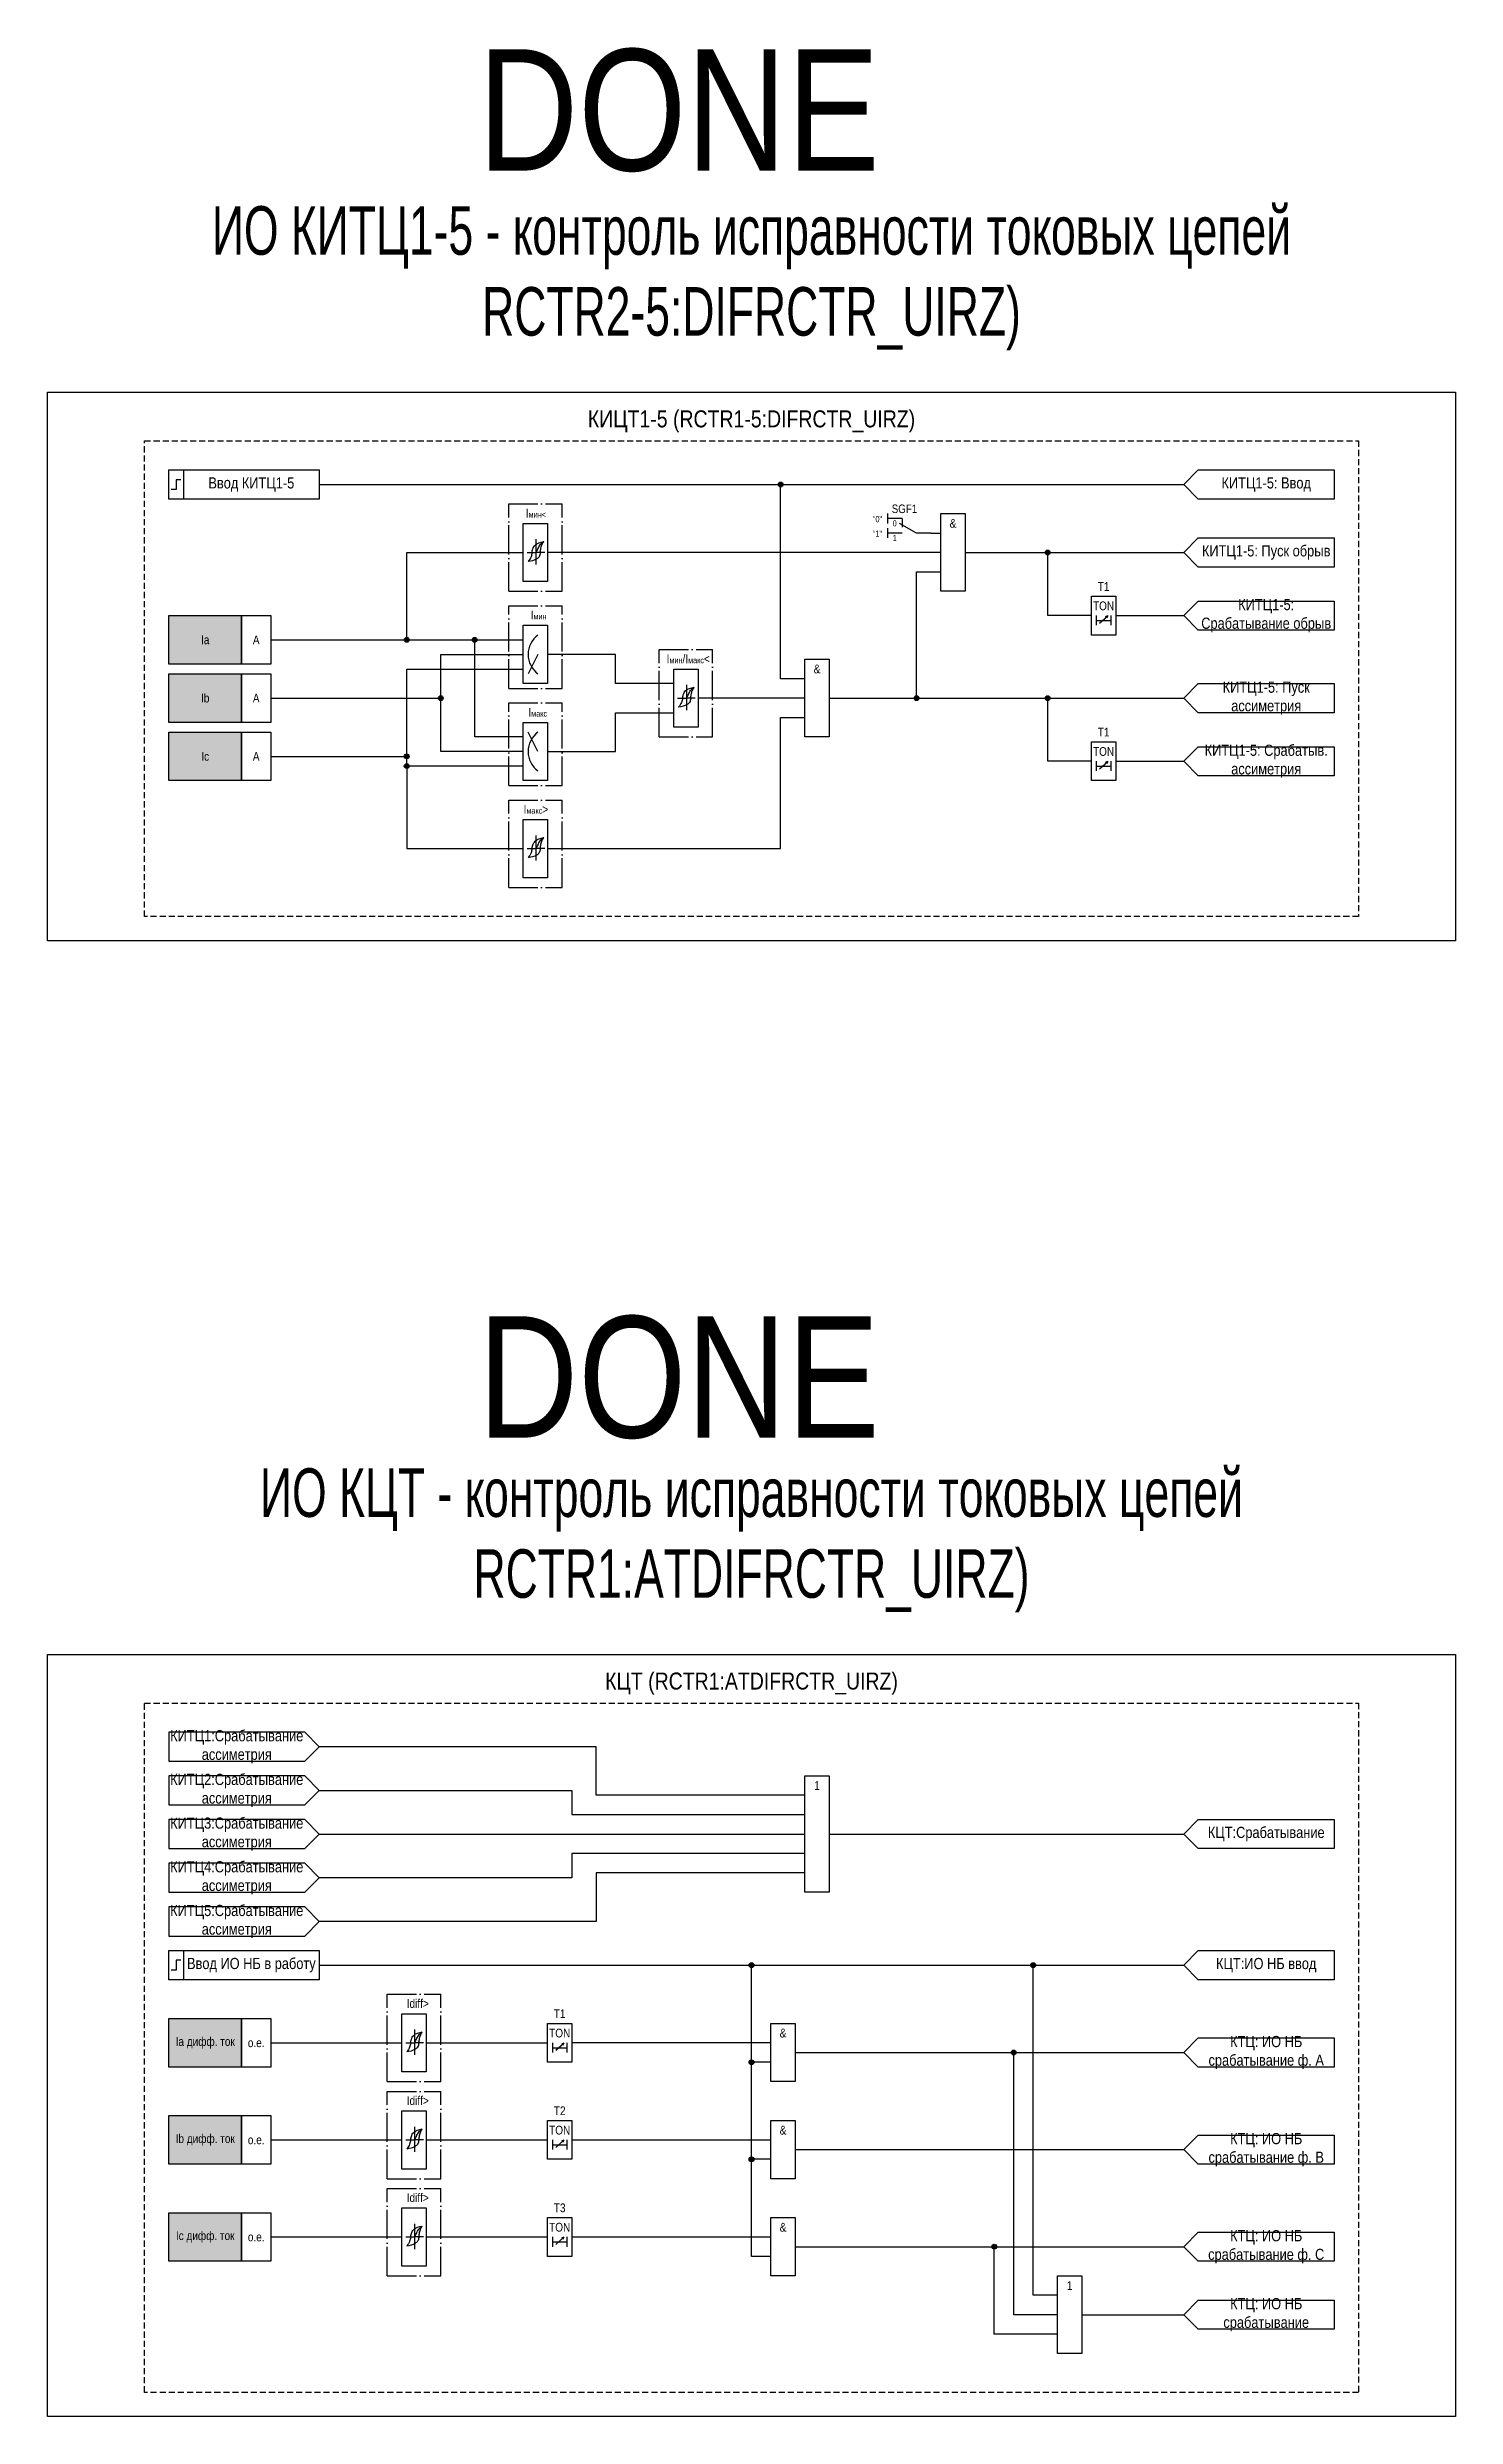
# Model space of a CAD drawing. Header units: millimetres. Extents: x 0 to 2482, y -317 to 171.
# Drawn here: x 1721 to 2011, y -317 to 171.1 of the extents above; entities that cross this region are included whole.
import ezdxf
from ezdxf.enums import TextEntityAlignment as Align

# ---------------------------------------------------------------- set-up
doc = ezdxf.new("R2010")
doc.units = ezdxf.units.MM
doc.linetypes.add('ACAD_ISO04W100', pattern=[30, 24, -3, 0, -3])
doc.linetypes.add('штриховая2', pattern=[0.375, 0.25, -0.125])
doc.layers.add('Основная', color=7, linetype='Continuous')
doc.styles.add('1.8_Gost_RD', font='ARIALN.TTF', dxfattribs={"height": 1.8})
doc.styles.add('2.5_Gost_RD', font='ARIALN.TTF', dxfattribs={"height": 2.5})
doc.styles.add('3.5_Gost_RD', font='ARIALN.TTF', dxfattribs={"height": 3.5})
doc.styles.add('Вывод', font='ARIALN.TTF', dxfattribs={"height": 2.5})
doc.styles.add('Компонент', font='ARIALN.TTF', dxfattribs={"height": 3.5})

msp = doc.modelspace()

# ---------------------------------------------------------------- texts
at = {"color": 30, "ltscale": 100, "attachment_point": 5, "style": '3.5_Gost_RD'}
for s, insert, char_height, width in [('\\pt775;DONE', (1851, 158), 25, 250), ('{\\W0.8;\\C3;ИО КИТЦ1-5 - контроль исправности токовых цепей RCTR2-5:DIFRCTR_UIRZ)}', (1866, 123.5), 10, 290), ('\\pt108.5;КИЦТ1-5 (RCTR1-5:DIFRCTR_UIRZ)', (1866, 94), 3.5, 250), ('\\pt775;DONE', (1851, -103), 25, 250), ('{\\W0.8;\\C3;ИО КЦТ - контроль исправности токовых цепей RCTR1:ATDIFRCTR_UIRZ)}', (1866, -136.5), 10, 290), ('\\pt108.5;КЦТ (RCTR1:ATDIFRCTR_UIRZ)', (1866, -166), 3.5, 250)]:
    msp.add_mtext(s, dxfattribs=dict(at, insert=insert, char_height=char_height, width=width))
at = {"ltscale": 100, "char_height": 1.8, "attachment_point": 5}
for s, insert, width, style in [('T1', (1938.5, 60), 5, '2.5_Gost_RD'), ('TON', (1938.5, 56), 5, '2.5_Gost_RD'), ('Ia', (1753.5, 49), 15, '1.8_Gost_RD'), ('А', (1764, 49), 6, '1.8_Gost_RD'), ('Ib', (1753.5, 37), 15, '1.8_Gost_RD'), ('А', (1764, 37), 6, '1.8_Gost_RD'), ('T1', (1938.5, 30), 5, '2.5_Gost_RD'), ('Iс', (1753.5, 25), 15, '1.8_Gost_RD'), ('А', (1764, 25), 6, '1.8_Gost_RD'), ('TON', (1938.5, 26), 5, '2.5_Gost_RD'), ('T1', (1826.5, -234), 5, '2.5_Gost_RD'), ('Ia дифф. ток', (1753.5, -240), 15, '1.8_Gost_RD'), ('TON', (1826.5, -238), 5, '2.5_Gost_RD'), ('о.е.', (1764, -240), 6, '1.8_Gost_RD'), ('T2', (1826.5, -254), 5, '2.5_Gost_RD'), ('TON', (1826.5, -258), 5, '2.5_Gost_RD'), ('Ib дифф. ток', (1753.5, -260), 15, '1.8_Gost_RD'), ('о.е.', (1764, -260), 6, '1.8_Gost_RD'), ('T3', (1826.5, -274), 5, '2.5_Gost_RD'), ('TON', (1826.5, -278), 5, '2.5_Gost_RD'), ('Ic дифф. ток', (1753.5, -280), 15, '1.8_Gost_RD'), ('о.е.', (1764, -280), 6, '1.8_Gost_RD')]:
    msp.add_mtext(s, dxfattribs=dict(at, insert=insert, width=width, style=style))
at = {"color": 7, "ltscale": 100, "char_height": 1.8, "attachment_point": 1, "style": '1.8_Gost_RD'}
for s, insert in [('\\pi1.52179;I{\\H0.66667x;мин}', (1819, 55)), ('\\pi1.0688;I{\\H0.66667x;макс}', (1819, 35))]:
    msp.add_mtext_dynamic_manual_height_columns(s, width=11, gutter_width=17.5, heights=[0], dxfattribs=dict(at, insert=insert))
at = {"layer": 'Основная', "color": 0, "ltscale": 100, "char_height": 2.3, "width": 28, "attachment_point": 5, "style": '2.5_Gost_RD'}
for s, insert in [('{\\C256;Ввод КИТЦ1-5}', (1763, 81)), ('{\\C256;КИТЦ1-5: Срабатывание обрыв}', (1972, 54)), ('{\\C256;КИТЦ1-5: Пуск ассиметрия}', (1972, 37)), ('{\\C256;КИТЦ1-5: Срабатыв. ассиметрия}', (1972, 24)), ('{\\C256;КИТЦ1:Срабатывание ассиметрия}', (1760, -179)), ('{\\C256;КИТЦ2:Срабатывание ассиметрия}', (1760, -188)), ('{\\C256;КИТЦ3:Срабатывание ассиметрия}', (1760, -197)), ('{\\C256;КИТЦ4:Срабатывание ассиметрия}', (1760, -206)), ('{\\C256;КИТЦ5:Срабатывание ассиметрия}', (1760, -215)), ('{\\C256;Ввод ИО НБ в работу}', (1763, -224)), ('{\\C256;КТЦ: ИО НБ срабатывание ф. A}', (1972, -242)), ('{\\C256;КТЦ: ИО НБ срабатывание ф. B}', (1972, -262)), ('{\\C256;КТЦ: ИО НБ срабатывание ф. C}', (1972, -282)), ('{\\C256;КТЦ: ИО НБ срабатывание}', (1972, -296))]:
    msp.add_mtext(s, dxfattribs=dict(at, insert=insert))
at = {"layer": 'Основная', "ltscale": 100, "attachment_point": 5, "style": '2.5_Gost_RD'}
for s, insert, char_height, width in [('КИТЦ1-5: Ввод', (1972, 81), 2.3, 28), ('&', (1907.5, 73), 1.8, 5), ('КИТЦ1-5: Пуск обрыв', (1972, 67), 2.3, 28), ('&', (1879.5, 43), 1.8, 5), ('1', (1879.5, -187), 1.8, 5), ('КЦТ:Срабатывание', (1972, -197), 2.3, 28), ('КЦТ:ИО НБ ввод', (1972, -224), 2.3, 28), ('&', (1872.5, -238), 1.8, 5), ('&', (1872.5, -258), 1.8, 5), ('&', (1872.5, -278), 1.8, 5), ('1', (1931.5, -290), 1.8, 5)]:
    msp.add_mtext(s, dxfattribs=dict(at, insert=insert, char_height=char_height, width=width))
at = {"layer": 'Основная', "color": 7, "ltscale": 100, "char_height": 1.8, "attachment_point": 1, "style": '1.8_Gost_RD'}
for s, width, insert in [('\\pi1.52179;I{\\H0.66667x;мин<}', 4, (1818, 76)), ('\\pi1.52179;I{\\H0.66667x;мин\\H1.5x;/}I{\\H0.66667x;макс\\H1.5x;<}', 10, (1847, 46)), ('\\pi1.0688;I{\\H0.66667x;макс\\H1.5x;>}', 5, (1818, 15)), ('Idiff>', 4, (1795, -231)), ('Idiff>', 4, (1795, -251)), ('Idiff>', 4, (1795, -271))]:
    msp.add_mtext_dynamic_manual_height_columns(s, width=width, gutter_width=17.5, heights=[0], dxfattribs=dict(at, insert=insert))
at = {"layer": 'Основная', "ltscale": 100, "char_height": 1.25, "attachment_point": 1, "style": '3.5_Gost_RD'}
for s, insert in [('"0"', (1891, 74.5)), ('"1"', (1891, 71.5))]:
    msp.add_mtext_dynamic_manual_height_columns(s, width=2, gutter_width=17.5, heights=[0], dxfattribs=dict(at, insert=insert))

# ---------------------------------------------------------------- blocks, each defined once
blk = doc.blocks.new('*U892')
at = {"layer": 'Основная', "linetype": 'ACAD_ISO04W100', "ltscale": 0.25}
for p, q in [((0, 0), (11, 0)), ((0, -17), (0, 0)), ((11, -17), (11, 0)), ((0, -17), (11, -17))]:
    blk.add_line(p, q, dxfattribs=at)
at = {"layer": 'Основная', "style": 'Компонент'}
blk.add_attdef('ОУ', text='', height=3.5, dxfattribs=at).set_placement((11, 0), align=Align.MIDDLE_CENTER)
blk = doc.blocks.new('Точка')
at = {"ltscale": 100}
h = blk.add_hatch(color=256, dxfattribs=at)
h.dxf.hatch_style = 1
edge = h.paths.add_edge_path()
edge.add_arc((0, 0), 0.5, 0, 360)
blk.add_circle((0, 0), 0.5, dxfattribs=at)
blk = doc.blocks.new('*U898')
at = {"layer": 'Основная', "linetype": 'ACAD_ISO04W100', "ltscale": 0.25}
for p, q in [((0, 0), (11, 0)), ((0, -18), (0, 0)), ((11, -18), (11, 0)), ((0, -18), (11, -18))]:
    blk.add_line(p, q, dxfattribs=at)
at = {"layer": 'Основная', "style": 'Компонент'}
blk.add_attdef('ОУ', text='', height=3.5, dxfattribs=at).set_placement((11, 0), align=Align.MIDDLE_CENTER)
blk = doc.blocks.new('*U958')
at = {"layer": 'Основная', "color": 0}
blk.add_line((0, 0), (7, 4), dxfattribs=at)
at = {"layer": 'Основная', "ltscale": 0.35}
blk.add_line((6, 6), (6, 2.5), dxfattribs=at)
blk = doc.blocks.new('*U1016')
at = {"layer": 'Основная', "color": 0}
for p, q in [((-3, 6), (-9, 6)), ((-3, 0), (-9, 0)), ((9, 0), (3, 0))]:
    blk.add_line(p, q, dxfattribs=at)
at = {"layer": 'Основная', "ltscale": 0.25, "xscale": -1}
blk.add_blockref('*U958', (3, 0), dxfattribs=at)
at = {"layer": 'Основная'}
for tag, height, style, p in [('ОУ', 3.5, 'Компонент', (-2, 10)), ('В1', 2.5, 'Вывод', (-13, 6)), ('В2', 2.5, 'Вывод', (-6, 4)), ('В3', 2.5, 'Вывод', (-6, -2))]:
    blk.add_attdef(tag, text='', height=height, dxfattribs=dict(at, style=style)).set_placement(p, align=Align.MIDDLE_CENTER)

# ---------------------------------------------------------------- hatches: boundary and pattern name
at = {"ltscale": 100, "true_color": 0xf7941d}
h = msp.add_hatch(color=30, dxfattribs=at)
h.dxf.hatch_style = 1
h.paths.add_polyline_path([(1746, 54), (1761, 54), (1761, 44), (1746, 44)])
h = msp.add_hatch(color=30, dxfattribs=at)
h.dxf.hatch_style = 1
h.paths.add_polyline_path([(1746, 42), (1761, 42), (1761, 32), (1746, 32)])
h = msp.add_hatch(color=30, dxfattribs=at)
h.dxf.hatch_style = 1
h.paths.add_polyline_path([(1746, 30), (1761, 30), (1761, 20), (1746, 20)])
h = msp.add_hatch(color=30, dxfattribs=at)
h.dxf.hatch_style = 1
h.paths.add_polyline_path([(1746, -235), (1761, -235), (1761, -245), (1746, -245)])
h = msp.add_hatch(color=30, dxfattribs=at)
h.dxf.hatch_style = 1
h.paths.add_polyline_path([(1746, -255), (1761, -255), (1761, -265), (1746, -265)])
h = msp.add_hatch(color=30, dxfattribs=at)
h.dxf.hatch_style = 1
h.paths.add_polyline_path([(1746, -275), (1761, -275), (1761, -285), (1746, -285)])

# ---------------------------------------------------------------- linework, layer by layer
at = {"color": 7, "ltscale": 100}
for p, q in [((1937.7, 52.46), (1939.37, 53.95)), ((1939.37, 53.95), (1938.85, 53.73)), ((1939.37, 53.95), (1939.11, 53.48)), ((1822, 46), (1820, 42)), ((1822, 26), (1820, 30)), ((1824, 26), (1829, 26)), ((1937.7, 22.46), (1939.37, 23.95)), ((1939.37, 23.95), (1938.85, 23.73)), ((1939.37, 23.95), (1939.11, 23.48)), ((1825.7, -241.54), (1827.37, -240.05)), ((1827.37, -240.05), (1826.85, -240.27)), ((1827.37, -240.05), (1827.11, -240.52)), ((1825.7, -261.54), (1827.37, -260.05)), ((1827.37, -260.05), (1826.85, -260.27)), ((1827.37, -260.05), (1827.11, -260.52)), ((1825.7, -281.54), (1827.37, -280.05)), ((1827.37, -280.05), (1826.85, -280.27)), ((1827.37, -280.05), (1827.11, -280.52))]:
    msp.add_line(p, q, dxfattribs=at)
at = {"color": 3, "ltscale": 100}
for points in [[(1721, 100), (2011, 100), (2011, -13), (1721, -13)], [(1721, -160), (2011, -160), (2011, -317), (1721, -317)]]:
    msp.add_lwpolyline(points, close=True, dxfattribs=at)
at = {"ltscale": 100}
for points in [[(1777, 81), (1955, 81)], [(1877, 41), (1872, 41), (1872, 81)], [(1903, 71), (1905, 71)], [(1795, 49), (1795, 67), (1819, 67)], [(1905, 67), (1824, 67)], [(1910, 67), (1955, 67)], [(1936, 54), (1927, 54), (1927, 67)], [(1882, 37), (1900, 37), (1900, 63), (1905, 63)], [(1937, 54), (1937, 52)], [(1940, 54), (1940, 52)], [(1941, 54), (1955, 54)], [(1819, 29), (1809, 29), (1809, 49)], [(1937, 53), (1940, 53)], [(1767, 37), (1802, 37), (1802, 46), (1819, 46)], [(1850, 40), (1838, 40), (1838, 46), (1824, 46)], [(1767, 25), (1795, 25), (1795, 43), (1819, 43)], [(1819, 26), (1802, 26), (1802, 37)], [(1877, 37), (1855, 37)], [(1900, 37), (1955, 37)], [(1936, 24), (1927, 24), (1927, 37)], [(1824, 26), (1838, 26), (1838, 34), (1850, 34)], [(1824, 6), (1872, 6), (1872, 33), (1877, 33)], [(1819, 23), (1795, 23), (1795, 25)], [(1795, 23), (1795, 6), (1819, 6)], [(1937, 24), (1937, 22)], [(1937, 23), (1940, 23)], [(1940, 24), (1940, 22)], [(1941, 24), (1955, 24)], [(1877, -189), (1834, -189), (1834, -179), (1777, -179)], [(1777, -188), (1829, -188), (1829, -193), (1877, -193)], [(1777, -197), (1877, -197)], [(1882, -197), (1955, -197)], [(1877, -201), (1829, -201), (1829, -206), (1777, -206)], [(1877, -205), (1834, -205), (1834, -215), (1777, -215)], [(1777, -224), (1955, -224)], [(1870, -244), (1866, -244), (1866, -224)], [(1929, -292), (1924, -292), (1924, -224)], [(1825, -240), (1825, -242)], [(1825, -241), (1828, -241)], [(1828, -240), (1828, -242)], [(1870, -240), (1829, -240)], [(1870, -264), (1866, -264), (1866, -244)], [(1875, -242), (1955, -242)], [(1929, -296), (1920, -296), (1920, -242)], [(1825, -260), (1825, -262)], [(1825, -261), (1828, -261)], [(1828, -260), (1828, -262)], [(1829, -260), (1870, -260)], [(1875, -262), (1955, -262)], [(1870, -284), (1866, -284), (1866, -264)], [(1825, -280), (1825, -282)], [(1825, -281), (1828, -281)], [(1828, -280), (1828, -282)], [(1829, -280), (1870, -280)], [(1875, -282), (1955, -282)], [(1929, -300), (1916, -300), (1916, -282)], [(1934, -296), (1955, -296)]]:
    msp.add_lwpolyline(points, dxfattribs=at)
for points in [[(1905, 75), (1910, 75), (1910, 59), (1905, 59)], [(1746, 54), (1761, 54), (1761, 44), (1746, 44)], [(1761, 54), (1767, 54), (1767, 44), (1761, 44)], [(1936, 58), (1941, 58), (1941, 50), (1936, 50)], [(1819, 52), (1824, 52), (1824, 40), (1819, 40)], [(1877, 45), (1882, 45), (1882, 29), (1877, 29)], [(1746, 42), (1761, 42), (1761, 32), (1746, 32)], [(1761, 42), (1767, 42), (1767, 32), (1761, 32)], [(1746, 30), (1761, 30), (1761, 20), (1746, 20)], [(1761, 30), (1767, 30), (1767, 20), (1761, 20)], [(1819, 32), (1824, 32), (1824, 20), (1819, 20)], [(1936, 28), (1941, 28), (1941, 20), (1936, 20)], [(1877, -185), (1882, -185), (1882, -209), (1877, -209)], [(1746, -235), (1761, -235), (1761, -245), (1746, -245)], [(1761, -235), (1767, -235), (1767, -245), (1761, -245)], [(1824, -236), (1829, -236), (1829, -244), (1824, -244)], [(1746, -255), (1761, -255), (1761, -265), (1746, -265)], [(1761, -255), (1767, -255), (1767, -265), (1761, -265)], [(1824, -256), (1829, -256), (1829, -264), (1824, -264)], [(1746, -275), (1761, -275), (1761, -285), (1746, -285)], [(1761, -275), (1767, -275), (1767, -285), (1761, -285)], [(1824, -276), (1829, -276), (1829, -284), (1824, -284)], [(1929, -288), (1934, -288), (1934, -304), (1929, -304)]]:
    msp.add_lwpolyline(points, close=True, dxfattribs=at)
at = {"color": 7, "ltscale": 100}
for centre in [(1825, 46), (1825, 26)]:
    msp.add_arc(centre, 5, 126.8699, 233.1301, dxfattribs=at)
at = {"layer": 'Основная', "ltscale": 100}
for p, q in [((1894, 75), (1894, 73)), ((1819, 71.5), (1819, 73)), ((1819, 73), (1824, 73)), ((1819, 64), (1819, 72)), ((1824, 73), (1824, 67)), ((1894, 72), (1894, 70)), ((1819, 61), (1819, 64)), ((1824, 67), (1824, 61)), ((1824, 61), (1819, 61)), ((1850, 41.5), (1850, 43)), ((1850, 43), (1855, 43)), ((1850, 34), (1850, 42)), ((1855, 43), (1855, 37)), ((1855, 37), (1855, 31)), ((1850, 31), (1850, 34)), ((1855, 31), (1850, 31)), ((1819, 10.5), (1819, 12)), ((1819, 12), (1824, 12)), ((1819, 3), (1819, 11)), ((1824, 12), (1824, 6)), ((1824, 6), (1824, 0)), ((1819, 0), (1819, 3)), ((1824, 0), (1819, 0)), ((1794, -235.5), (1794, -234)), ((1794, -234), (1799, -234)), ((1799, -234), (1799, -240)), ((1794, -243), (1794, -235)), ((1794, -246), (1794, -243)), ((1799, -240), (1824, -240)), ((1799, -240), (1799, -246)), ((1799, -246), (1794, -246)), ((1794, -255.5), (1794, -254)), ((1794, -254), (1799, -254)), ((1794, -263), (1794, -255)), ((1799, -254), (1799, -260)), ((1794, -266), (1794, -263)), ((1799, -260), (1824, -260)), ((1799, -260), (1799, -266)), ((1799, -266), (1794, -266)), ((1794, -275.5), (1794, -274)), ((1794, -274), (1799, -274)), ((1794, -283), (1794, -275)), ((1799, -274), (1799, -280)), ((1794, -286), (1794, -283)), ((1799, -280), (1824, -280)), ((1799, -280), (1799, -286)), ((1799, -286), (1794, -286))]:
    msp.add_line(p, q, dxfattribs=at)
at = {"layer": 'Основная'}
for p, q in [((1821.6, 69.72), (1821.6, 64.52)), ((1852.6, 39.72), (1852.6, 34.52)), ((1821.6, 8.72), (1821.6, 3.52)), ((1796.6, -237.28), (1796.6, -242.48)), ((1796.6, -257.28), (1796.6, -262.48)), ((1796.6, -277.28), (1796.6, -282.48))]:
    msp.add_line(p, q, dxfattribs=at)
at = {"layer": 'Основная', "color": 7, "ltscale": 100}
for p, q in [((1819.79, 67), (1821.6, 67)), ((1823.42, 67), (1821.6, 67)), ((1767, 49), (1819, 49)), ((1850.79, 37), (1852.6, 37)), ((1854.42, 37), (1852.6, 37)), ((1819.79, 6), (1821.6, 6)), ((1823.42, 6), (1821.6, 6)), ((1767, -240), (1794, -240)), ((1794.79, -240), (1796.6, -240)), ((1798.42, -240), (1796.6, -240)), ((1767, -260), (1794, -260)), ((1794.79, -260), (1796.6, -260)), ((1798.42, -260), (1796.6, -260)), ((1767, -280), (1794, -280)), ((1794.79, -280), (1796.6, -280)), ((1798.42, -280), (1796.6, -280))]:
    msp.add_line(p, q, dxfattribs=at)
at = {"layer": 'Основная', "linetype": 'штриховая2', "ltscale": 5}
for points in [[(1741, 90), (1991, 90), (1991, -8), (1741, -8)], [(1741, -170), (1991, -170), (1991, -312), (1741, -312)]]:
    msp.add_lwpolyline(points, close=True, dxfattribs=at)
at = {"layer": 'Основная', "ltscale": 100}
for points in [[(1746, 84), (1749, 84), (1749, 78), (1746, 78)], [(1746, 84), (1777, 84), (1777, 78), (1746, 78)], [(1986, 84), (1986, 78), (1958, 78), (1955, 81), (1958, 84)], [(1986, 70), (1986, 64), (1958, 64), (1955, 67), (1958, 70)], [(1986, 57), (1986, 51), (1958, 51), (1955, 54), (1958, 57)], [(1986, 40), (1986, 34), (1958, 34), (1955, 37), (1958, 40)], [(1986, 27), (1986, 21), (1958, 21), (1955, 24), (1958, 27)], [(1746, -176), (1746, -182), (1774, -182), (1777, -179), (1774, -176)], [(1746, -185), (1746, -191), (1774, -191), (1777, -188), (1774, -185)], [(1746, -194), (1746, -200), (1774, -200), (1777, -197), (1774, -194)], [(1986, -194), (1986, -200), (1958, -200), (1955, -197), (1958, -194)], [(1746, -203), (1746, -209), (1774, -209), (1777, -206), (1774, -203)], [(1746, -212), (1746, -218), (1774, -218), (1777, -215), (1774, -212)], [(1746, -221), (1749, -221), (1749, -227), (1746, -227)], [(1746, -221), (1777, -221), (1777, -227), (1746, -227)], [(1986, -221), (1986, -227), (1958, -227), (1955, -224), (1958, -221)], [(1870, -236), (1875, -236), (1875, -248), (1870, -248)], [(1986, -239), (1986, -245), (1958, -245), (1955, -242), (1958, -239)], [(1870, -256), (1875, -256), (1875, -268), (1870, -268)], [(1986, -259), (1986, -265), (1958, -265), (1955, -262), (1958, -259)], [(1870, -276), (1875, -276), (1875, -288), (1870, -288)], [(1986, -279), (1986, -285), (1958, -285), (1955, -282), (1958, -279)], [(1986, -293), (1986, -299), (1958, -299), (1955, -296), (1958, -293)]]:
    msp.add_lwpolyline(points, close=True, dxfattribs=at)
at = {"layer": 'Основная', "lineweight": 30, "ltscale": 100}
for points in [[(1748.5, 82), (1747.5, 82), (1747.5, 80), (1746.5, 80)], [(1748.5, -223), (1747.5, -223), (1747.5, -225), (1746.5, -225)]]:
    msp.add_lwpolyline(points, dxfattribs=at)
at = {"layer": 'Основная'}
for points in [[(1820.8, 66.92), (1820.95, 67.71), (1821.44, 68.54), (1823.2, 69.26)], [(1821.6, 67), (1822, 67.72), (1822.47, 68.6), (1823.2, 69.26)], [(1822.48, 66.92), (1822.6, 67.71), (1822.81, 68.54), (1823.2, 69.26)], [(1820.8, 66.92), (1820.6, 66.13), (1820, 65.12)], [(1822.48, 66.92), (1822.25, 66.13), (1821.76, 65.67), (1820, 65.12)], [(1851.8, 36.92), (1851.95, 37.71), (1852.44, 38.54), (1854.2, 39.26)], [(1852.6, 37), (1853, 37.72), (1853.47, 38.6), (1854.2, 39.26)], [(1853.48, 36.92), (1853.6, 37.71), (1853.81, 38.54), (1854.2, 39.26)], [(1851.8, 36.92), (1851.6, 36.13), (1851, 35.12)], [(1853.48, 36.92), (1853.25, 36.13), (1852.76, 35.67), (1851, 35.12)], [(1820.8, 5.92), (1820.6, 5.13), (1820, 4.12)], [(1822.48, 5.92), (1822.25, 5.13), (1821.76, 4.67), (1820, 4.12)], [(1820.8, 5.92), (1820.95, 6.71), (1821.44, 7.54), (1823.2, 8.26)], [(1821.6, 6), (1822, 6.72), (1822.47, 7.6), (1823.2, 8.26)], [(1822.48, 5.92), (1822.6, 6.71), (1822.81, 7.54), (1823.2, 8.26)], [(1795.8, -240.08), (1795.95, -239.29), (1796.44, -238.46), (1798.2, -237.74)], [(1796.6, -240), (1797, -239.28), (1797.47, -238.4), (1798.2, -237.74)], [(1797.48, -240.08), (1797.6, -239.29), (1797.81, -238.46), (1798.2, -237.74)], [(1795.8, -240.08), (1795.6, -240.87), (1795, -241.88)], [(1797.48, -240.08), (1797.25, -240.87), (1796.76, -241.33), (1795, -241.88)], [(1795.8, -260.08), (1795.95, -259.29), (1796.44, -258.46), (1798.2, -257.74)], [(1796.6, -260), (1797, -259.28), (1797.47, -258.4), (1798.2, -257.74)], [(1797.48, -260.08), (1797.6, -259.29), (1797.81, -258.46), (1798.2, -257.74)], [(1795.8, -260.08), (1795.6, -260.87), (1795, -261.88)], [(1797.48, -260.08), (1797.25, -260.87), (1796.76, -261.33), (1795, -261.88)], [(1795.8, -280.08), (1795.95, -279.29), (1796.44, -278.46), (1798.2, -277.74)], [(1796.6, -280), (1797, -279.28), (1797.47, -278.4), (1798.2, -277.74)], [(1797.48, -280.08), (1797.6, -279.29), (1797.81, -278.46), (1798.2, -277.74)], [(1795.8, -280.08), (1795.6, -280.87), (1795, -281.88)], [(1797.48, -280.08), (1797.25, -280.87), (1796.76, -281.33), (1795, -281.88)]]:
    msp.add_spline(points, degree=3, dxfattribs=at)

# ---------------------------------------------------------------- block references
at = {"layer": 'Основная', "ltscale": 100}
for p in [(1872, 81), (1927, 67), (1795, 49), (1809, 49), (1802, 37), (1900, 37), (1927, 37), (1795, 25), (1795, 23), (1866, -224), (1924, -224), (1866, -244), (1920, -242), (1866, -264), (1916, -282)]:
    msp.add_blockref('Точка', p, dxfattribs=at)
at = {"layer": 'Основная', "ltscale": 0.25}
for name, p in [('*U898', (1816, 77)), ('*U892', (1816, 56)), ('*U898', (1847, 47)), ('*U892', (1816, 36)), ('*U898', (1816, 16)), ('*U898', (1791, -230)), ('*U898', (1791, -250)), ('*U898', (1791, -270))]:
    msp.add_blockref(name, p, dxfattribs=at)
ref = msp.add_blockref('*U1016', (1898.5, 71), dxfattribs=dict(at, xscale=0.5, yscale=0.5, zscale=0.5))
ref.add_attrib('ОУ', 'SGF1', dxfattribs={"height": 1.75, "style": 'Компонент'}).set_placement((1897.5, 76), align=Align.MIDDLE_CENTER)
ref.add_attrib('В2', '0', dxfattribs={"height": 1.25, "style": 'Вывод'}).set_placement((1895.5, 73), align=Align.MIDDLE_CENTER)
ref.add_attrib('В3', '1', dxfattribs={"height": 1.25, "style": 'Вывод'}).set_placement((1895.5, 70), align=Align.MIDDLE_CENTER)

msp.set_redraw_order([(e.dxf.handle, doc.entitydb.next_handle()) for e in msp.query("TEXT MTEXT ATTDEF DIMENSION ARC_DIMENSION")])  # texts and dimensions are drawn at this point

doc.saveas('drawing.dxf')
